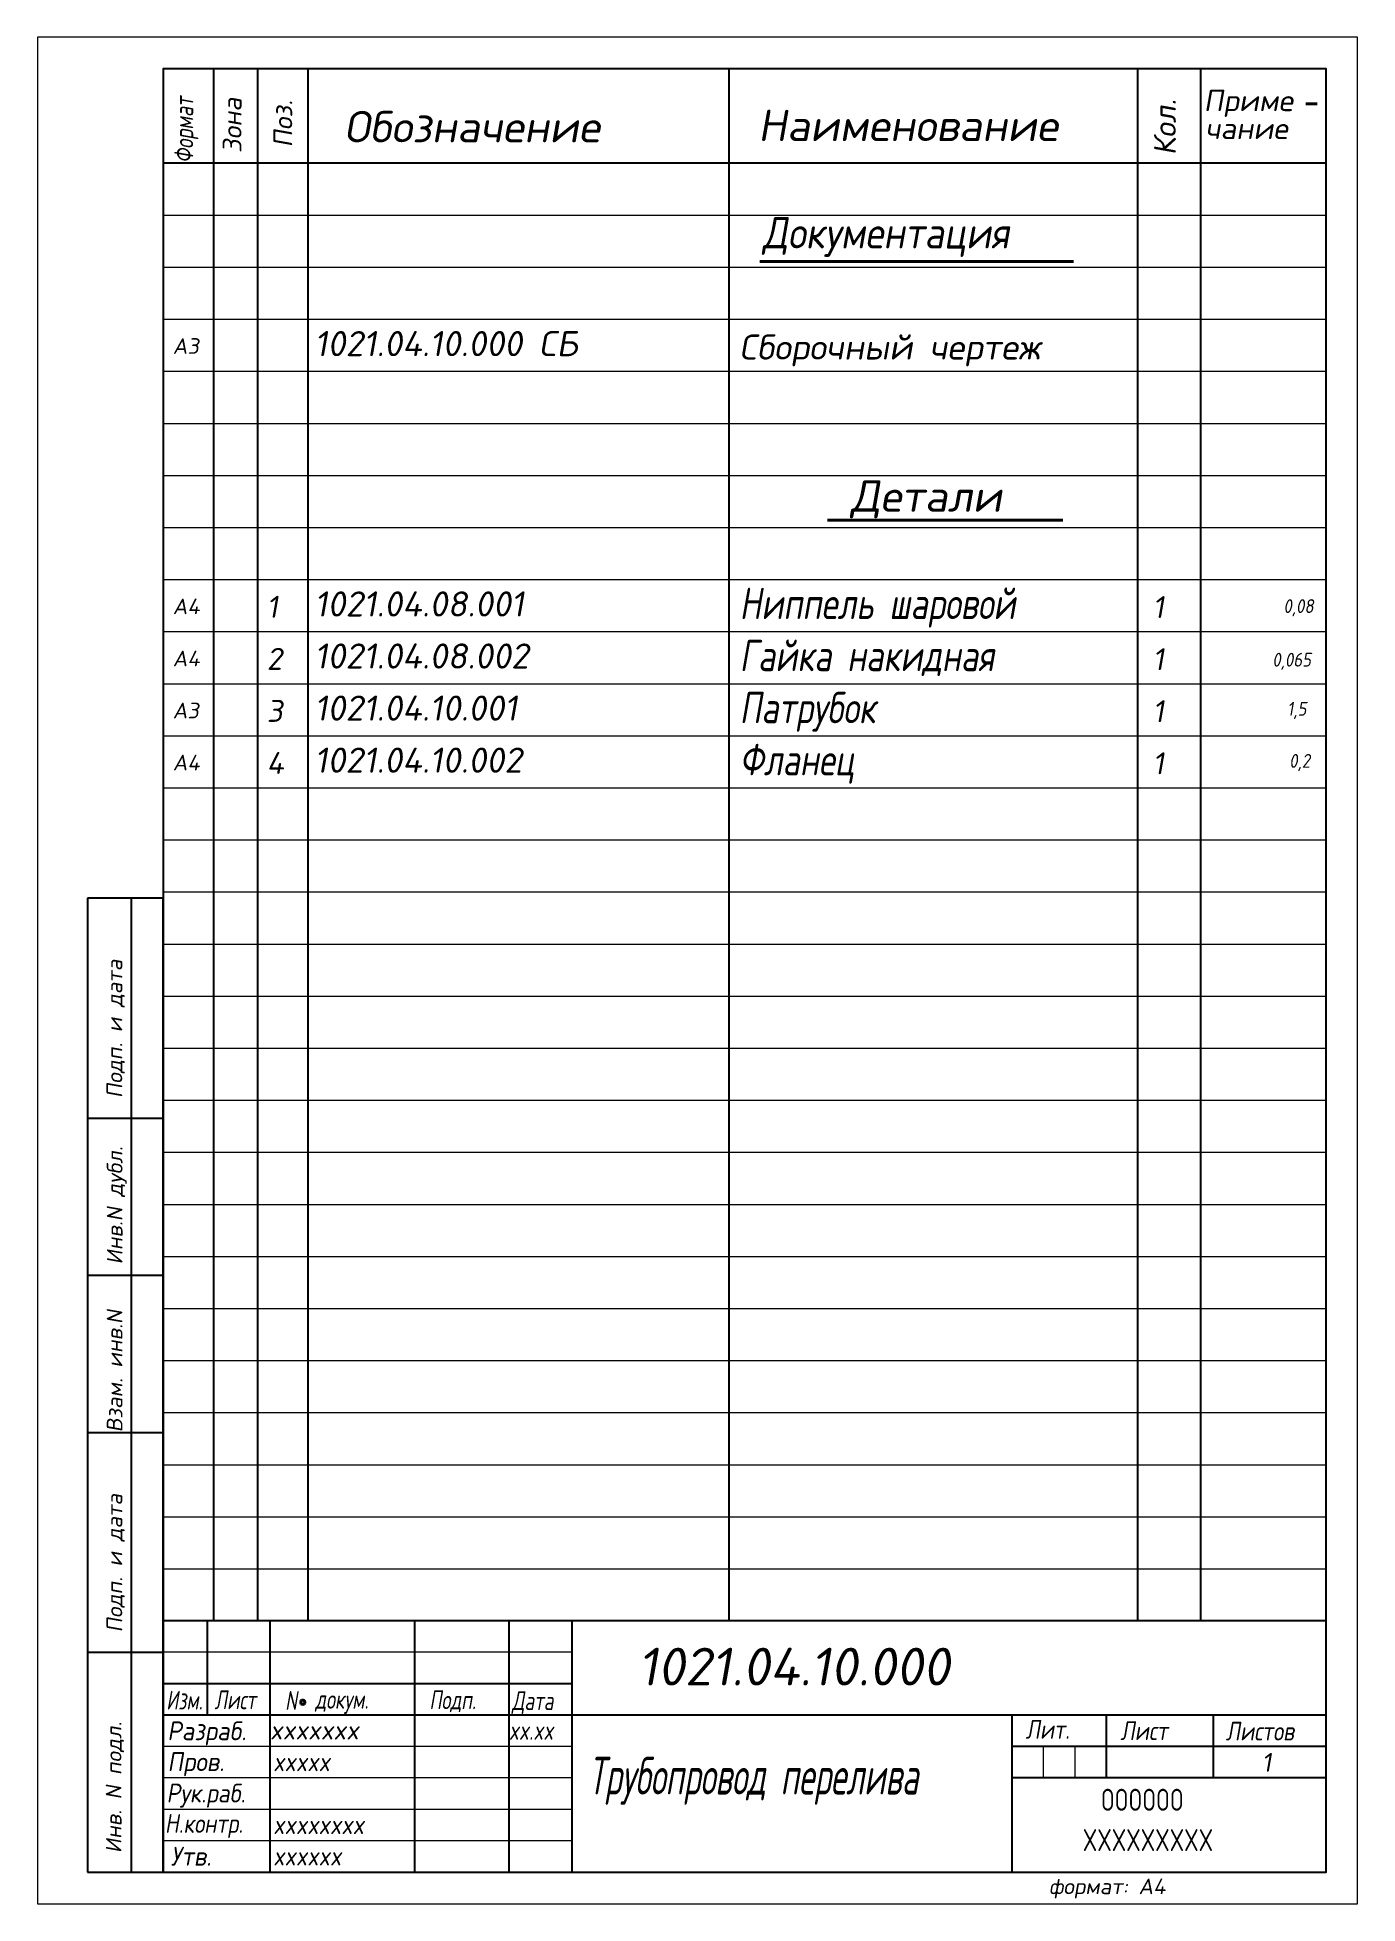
# Model space of a CAD drawing. Header units: millimetres. Extents: x 1490 to 3668, y -4564 to 680.
# Drawn here: x 1924.1 to 2134.1, y -3917.5 to -3620.5 of the extents above; entities that cross this region are included whole.
import ezdxf

# ---------------------------------------------------------------- set-up
doc = ezdxf.new("R2010")
doc.units = ezdxf.units.MM
for name, color, linetype, lineweight in [('Slim', 8, 'Continuous', 18), ('Text', 2, 'Continuous', 40), ('Wide', 31, 'Continuous', 60)]:
    doc.layers.add(name, color=color, linetype=linetype, lineweight=lineweight)
doc.styles.add('курсив', font='romans.shx', dxfattribs={"oblique": 10})
doc.styles.add('курсив 0_65', font='romans.shx', dxfattribs={"width": 0.65, "oblique": 10})
doc.styles.add('курсив 0_75', font='romans.shx', dxfattribs={"width": 0.75, "oblique": 10})
doc.styles.add('курсив 0_85', font='romans.shx', dxfattribs={"width": 0.85, "oblique": 10})

msp = doc.modelspace()

# ---------------------------------------------------------------- texts
at = {"layer": 'Slim', "style": 'курсив 0_85', "oblique": 10, "width": 0.85}
for s, p in [('0,08', (2122.348, -3712.0899)), ('0,065', (2120.5786, -3720.6167)), ('1,5', (2122.944, -3728.4352)), ('0,2', (2123.2635, -3736.7209))]:
    msp.add_text(s, height=2.2, dxfattribs=at).set_placement(p)
at = {"layer": 'Text', "style": 'курсив', "oblique": 10}
for s, height, p in [('Приме', 3.4, (2109.648, -3632.2272)), ('Обозначение', 5, (1972.9358, -3637.1921)), ('Наименование', 5, (2038.7596, -3636.9934)), ('чание', 3.4, (2109.8873, -3636.6629)), ('1021.04.10.000 СБ', 4, (1968.2214, -3671.2151)), ('Сборочный чертеж', 4, (2035.7923, -3671.7603)), ('A3', 2.5, (1945.6801, -3670.8505)), ('Детали', 5, (2053.5088, -3695.9795)), ('1', 3.5, (1960.6196, -3712.8459)), ('1021.04.08.001', 4, (1968.2214, -3712.6437)), ('1', 3.5, (2101.5453, -3712.8952)), ('А4', 2.5, (1945.6801, -3712.2791)), ('А4', 2.5, (1945.6801, -3720.5648)), ('2', 3.5, (1960.6196, -3721.1316)), ('1021.04.08.002', 4, (1968.2214, -3720.9294)), ('1', 3.5, (2101.5453, -3721.1809)), ('А3', 2.5, (1945.6801, -3728.8505)), ('3', 3.5, (1960.6196, -3729.4173)), ('1021.04.10.001', 4, (1968.2214, -3729.2151)), ('1', 3.5, (2101.5453, -3729.4666)), ('А4', 2.5, (1945.6801, -3737.1362)), ('4', 3.5, (1960.6196, -3737.703)), ('1021.04.10.002', 4, (1968.2214, -3737.5009)), ('1', 3.5, (2101.5453, -3737.7523)), ('1021.04.10.000', 6, (2019.7267, -3882.745)), ('1', 3, (2118.8841, -3896.4873)), ('формат: А4', 2.5, (2085.0484, -3915.9682))]:
    msp.add_text(s, height=height, dxfattribs=at).set_placement(p)
at = {"layer": 'Text', "style": 'курсив', "oblique": 10, "width": 0.73}
msp.add_text('Формат', height=3, rotation=90, dxfattribs=at).set_placement((1948.9478, -3640.476))
at = {"layer": 'Text', "style": 'курсив', "oblique": 10}
for s, height, p in [('Зона', 3, (1956.6246, -3638.9)), ('Поз.', 3, (1964.6993, -3638.0035)), ('Кол.', 3.5, (2105.2329, -3639.2657)), ('Подп. и дата', 2.5, (1937.661, -3789.2856)), ('Инв.N дубл.', 2.5, (1937.696, -3815.7586)), ('Взам. инв.N', 2.5, (1937.6879, -3842.476)), ('Подп. и дата', 2.5, (1937.661, -3874.3099)), ('Инв. N подл.', 2.5, (1937.5315, -3909.4399))]:
    msp.add_text(s, height=height, rotation=90, dxfattribs=at).set_placement(p)
at = {"layer": 'Text', "oblique": 10}
for s, height, style, width, p in [('Документация', 5, 'курсив 0_85', 0.85, (2039.5093, -3654.0677)), ('Ниппель шаровой', 5, 'курсив 0_75', 0.75, (2035.8244, -3713.0576)), ('Гайка накидная', 5, 'курсив 0_75', 0.75, (2035.8244, -3721.3433)), ('Патрубок', 5, 'курсив 0_75', 0.75, (2035.8244, -3729.629)), ('Фланец', 5, 'курсив 0_75', 0.75, (2035.8244, -3737.9148)), ('Изм.', 3, 'курсив', 0.7, (1944.6429, -3886.5807)), ('Лист', 3, 'курсив', 0.7, (1952.3251, -3886.5325)), ('N', 3, 'курсив', 0.7, (1963.5538, -3886.6532)), ('докум.', 3, 'курсив', 0.7, (1968.3336, -3886.4563)), ('Подп.', 3, 'курсив', 0.7, (1986.494, -3886.5325)), ('Дата', 3, 'курсив', 0.7, (1999.6385, -3886.6709)), ('Разраб.', 3, 'курсив', 0.9, (1944.8098, -3891.471)), ('xx.xx', 3, 'курсив 0_75', 0.75, (1999.1459, -3891.3969)), ('Лит.', 3, 'курсив', 0.8, (2081.3305, -3891.2348)), ('Лист', 3, 'курсив', 0.8, (2096.4084, -3891.4449)), ('Листов', 3, 'курсив', 0.8, (2113.1647, -3891.5085)), ('Пров.', 3, 'курсив', 0.9, (1944.8358, -3896.3756)), ('xxxxx', 3, 'курсив 0_85', 0.85, (1961.6512, -3896.3969)), ('Трубопровод перелива', 6, 'курсив 0_65', 0.6, (2011.7622, -3900.1068)), ('Рук.раб.', 3, 'курсив', 0.85, (1944.6854, -3901.3751)), ('Н.контр.', 3, 'курсив', 0.8, (1944.4264, -3906.2093)), ('xxxxxxxx', 3, 'курсив 0_85', 0.85, (1961.6512, -3906.3969)), ('Утв.', 3, 'курсив', 0.9, (1945.3574, -3911.4273)), ('xxxxxx', 3, 'курсив 0_85', 0.85, (1961.6512, -3911.3969))]:
    msp.add_text(s, height=height, dxfattribs=dict(at, style=style, width=width)).set_placement(p)
at = {"layer": 'Text', "ltscale": 0.8, "style": 'курсив', "oblique": 10, "width": 0.95}
msp.add_text('xxxxxxx', height=3, dxfattribs=at).set_placement((1961.1459, -3891.3529))
at = {"layer": 'Wide', "lineweight": 50, "style": 'курсив', "width": 0.7}
for s, p in [('OOOOOO', (2093.2975, -3902.6959)), ('XXXXXXXXX', (2090.4242, -3909.1057))]:
    msp.add_text(s, height=3.5, dxfattribs=at).set_placement(p)

# ---------------------------------------------------------------- linework, layer by layer
for p, q in [((1952.1459, -3625.476), (1952.1459, -3640.476)), ((1959.1459, -3625.476), (1959.1459, -3640.476)), ((1967.1459, -3625.476), (1967.1459, -3640.476)), ((2034.1459, -3625.476), (2034.1459, -3640.476)), ((2099.1459, -3625.476), (2099.1459, -3640.476)), ((2109.1459, -3625.476), (2109.1459, -3640.476)), ((2129.1459, -3640.476), (1944.1459, -3640.476)), ((1952.1459, -3640.476), (1952.1459, -3872.476)), ((1959.1459, -3640.476), (1959.1459, -3872.476)), ((1967.1459, -3640.476), (1967.1459, -3872.476)), ((2034.1459, -3640.476), (2034.1459, -3872.476)), ((2099.1459, -3640.476), (2099.1459, -3872.476)), ((2109.1459, -3640.476), (2109.1459, -3872.476)), ((1932.1459, -3757.476), (1932.1459, -3912.476)), ((1944.1459, -3757.476), (1932.1459, -3757.476)), ((1939.1459, -3912.476), (1939.1459, -3757.476)), ((1944.1459, -3912.476), (1944.1459, -3757.476)), ((1932.1459, -3792.476), (1944.1459, -3792.476)), ((1932.1459, -3817.476), (1944.1459, -3817.476)), ((1932.1459, -3842.476), (1944.1459, -3842.476)), ((1944.1459, -3857.476), (1944.1459, -3912.476)), ((2129.1459, -3872.476), (1944.1459, -3872.476)), ((1951.1459, -3872.476), (1951.1459, -3887.476)), ((1961.1459, -3872.476), (1961.1459, -3912.476)), ((1984.1459, -3872.476), (1984.1459, -3912.476)), ((1999.1459, -3872.476), (1999.1459, -3912.476)), ((2009.1459, -3872.476), (2009.1459, -3912.476)), ((2129.1459, -3912.476), (2129.1459, -3872.476)), ((1932.1459, -3877.476), (1944.1459, -3877.476)), ((2009.1459, -3882.476), (1944.1459, -3882.476)), ((2129.1459, -3887.476), (1944.1459, -3887.476)), ((2079.1459, -3887.476), (2079.1459, -3912.476)), ((2094.1459, -3887.476), (2094.1459, -3897.476)), ((2111.1459, -3887.476), (2111.1459, -3897.476)), ((2129.1459, -3892.476), (2079.1459, -3892.476)), ((2129.1459, -3897.476), (2079.1459, -3897.476)), ((1932.1459, -3912.476), (1944.1459, -3912.476)), ((1944.1459, -3912.476), (2129.1459, -3912.476)), ((1944.1459, -3912.476), (2129.1459, -3912.476))]:
    msp.add_line(p, q)
msp.add_lwpolyline([(1944.1459, -3912.476), (2129.1459, -3912.476), (2129.1459, -3625.476), (1944.1459, -3625.476)], close=True)
at = {"layer": 'Slim'}
for p, q in [((1944.1459, -3648.7617), (2129.1459, -3648.7617)), ((1944.1459, -3657.0474), (2129.1459, -3657.0474)), ((1944.1459, -3665.3332), (2129.1459, -3665.3332)), ((1944.1459, -3673.6189), (2129.1459, -3673.6189)), ((1944.1459, -3681.9046), (2129.1459, -3681.9046)), ((1944.1459, -3690.1903), (2129.1459, -3690.1903)), ((1944.1459, -3698.476), (2129.1459, -3698.476)), ((1944.1459, -3706.7617), (2129.1459, -3706.7617)), ((1944.1459, -3715.0474), (2129.1459, -3715.0474)), ((1944.1459, -3723.3332), (2129.1459, -3723.3332)), ((1944.1459, -3731.6189), (2129.1459, -3731.6189)), ((1944.1459, -3739.9046), (2129.1459, -3739.9046)), ((1944.1459, -3748.1903), (2129.1459, -3748.1903)), ((1944.1459, -3756.476), (2129.1459, -3756.476)), ((1944.1459, -3764.7617), (2129.1459, -3764.7617)), ((1944.1459, -3773.0474), (2129.1459, -3773.0474)), ((1944.1459, -3781.3332), (2129.1459, -3781.3332)), ((1944.1459, -3789.6189), (2129.1459, -3789.6189)), ((1944.1459, -3797.9046), (2129.1459, -3797.9046)), ((1944.1459, -3806.1903), (2129.1459, -3806.1903)), ((1944.1459, -3814.476), (2129.1459, -3814.476)), ((1944.1459, -3822.7617), (2129.1459, -3822.7617)), ((1944.1459, -3831.0474), (2129.1459, -3831.0474)), ((1944.1459, -3839.3332), (2129.1459, -3839.3332)), ((1944.1459, -3847.6189), (2129.1459, -3847.6189)), ((1944.1459, -3855.9046), (2129.1459, -3855.9046)), ((1944.1459, -3864.1903), (2129.1459, -3864.1903)), ((2009.1459, -3877.476), (1944.1459, -3877.476)), ((2009.1459, -3892.476), (1944.1459, -3892.476)), ((2084.1459, -3892.476), (2084.1459, -3897.476)), ((2089.1459, -3892.476), (2089.1459, -3897.476)), ((2009.1459, -3897.476), (1944.1459, -3897.476)), ((2009.1459, -3902.476), (1944.1459, -3902.476)), ((2009.1459, -3907.476), (1944.1459, -3907.476))]:
    msp.add_line(p, q, dxfattribs=at)
msp.add_lwpolyline([(1924.1459, -3917.476), (2134.1459, -3917.476), (2134.1459, -3620.476), (1924.1459, -3620.476)], close=True, dxfattribs=at)
at = {"layer": 'Text'}
for p, q in [((2125.9156, -3631.0765), (2127.7057, -3631.05)), ((2039.0778, -3656.1358), (2088.9348, -3656.1358)), ((2049.8166, -3697.2936), (2087.2544, -3697.2936))]:
    msp.add_line(p, q, dxfattribs=at)
msp.add_circle((1966.3708, -3885.4244), 0.3383, dxfattribs=at)

msp.set_redraw_order([(e.dxf.handle, doc.entitydb.next_handle()) for e in msp.query("TEXT MTEXT ATTDEF DIMENSION ARC_DIMENSION")])  # texts and dimensions are drawn at this point

doc.saveas('drawing.dxf')
